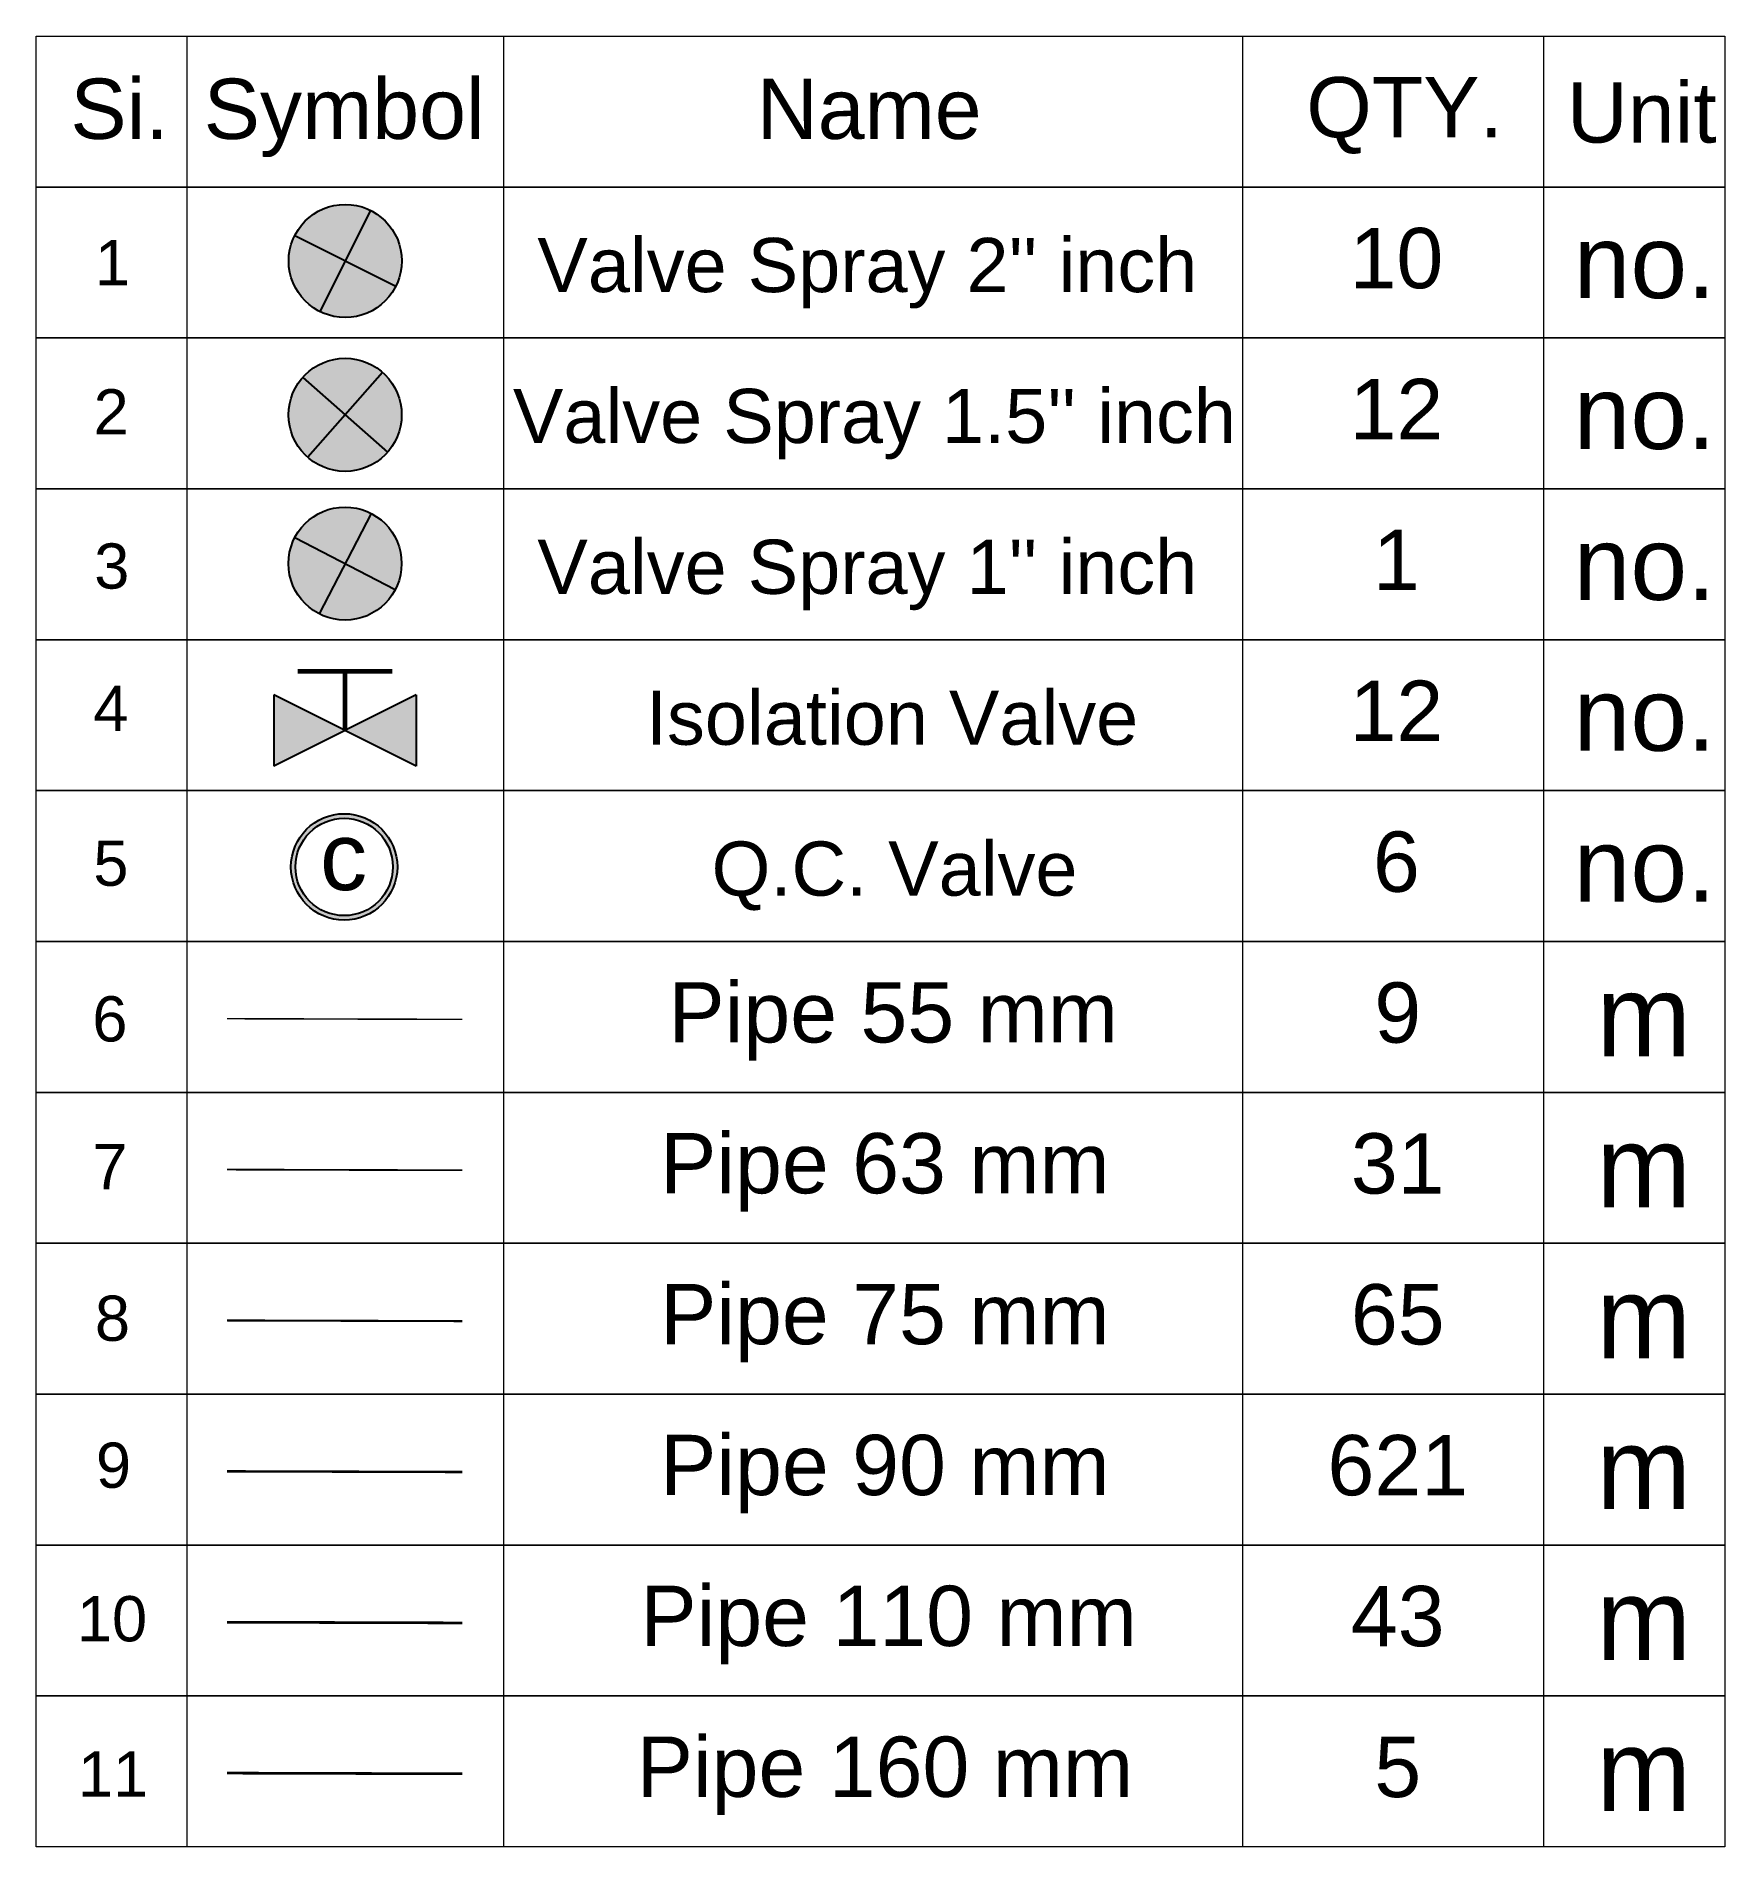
# Model space of a CAD drawing. Extents: x 671027 to 671621, y 802418 to 802669.
# Drawn here: x 671564.6 to 671620.6, y 802562.7 to 802622.7 of the extents above; entities that cross this region are included whole.
import ezdxf
from ezdxf.enums import TextEntityAlignment as Align

# ---------------------------------------------------------------- set-up
doc = ezdxf.new("R2010")
doc.units = 0
for name, color, linetype in [('isolation valve', 7, 'Continuous'), ('L-VALV-SYMB', 7, 'Continuous'), ('L-ZONE-ATTR-VALV', 7, 'Continuous'), ('Pipe-Lateral-10 Bars-110mm', 7, 'Continuous'), ('Pipe-Lateral-10 Bars-160mm', 7, 'Continuous'), ('Pipe-Lateral-10 Bars-50mm', 7, 'Continuous'), ('Pipe-Lateral-10 Bars-63mm', 7, 'Continuous'), ('Pipe-Lateral-10 Bars-75mm', 7, 'Continuous'), ('Pipe-Lateral-10 Bars-90mm', 7, 'Continuous'), ('V3', 7, 'Continuous')]:
    doc.layers.add(name, color=color, linetype=linetype)
doc.layers.add('L-IRR-MAIN-QC VALVE', color=7, linetype='Continuous', true_color=0x23d31d)
doc.layers.add('L-SYMB-TRIM', color=7, linetype='Continuous', true_color=0x000000)
doc.layers.add('Legend', color=7, linetype='Continuous', lineweight=15)
doc.styles.get("Standard").update_dxf_attribs({"font": 'arial.ttf'})
doc.styles.add('ValveZoneLabelText', font='arial.ttf', dxfattribs={"height": 0.2})
doc.linetypes.add('110mm', pattern='A,0.5,-0.2,["110mm",Standard,S=0.1,R=0,X=-0.1,Y=-0.05],-0.5', length=1.2)
doc.linetypes.add('160mm', pattern='A,0.5,-0.2,["160mm",Standard,S=0.1,R=0,X=-0.1,Y=-0.05],-0.5', length=1.2)
doc.linetypes.add('50mm', pattern='A,0.5,-0.2,["50mm",Standard,S=0.1,R=0,X=-0.1,Y=-0.05],-0.5', length=1.2)
doc.linetypes.add('63mm', pattern='A,0.5,-0.2,["63mm",Standard,S=0.1,R=0,X=-0.1,Y=-0.05],-0.5', length=1.2)
doc.linetypes.add('75mm', pattern='A,0.5,-0.2,["75mm",Standard,S=0.1,R=0,X=-0.1,Y=-0.05],-0.5', length=1.2)
doc.linetypes.add('90mm', pattern='A,0.5,-0.2,["90mm",Standard,S=0.1,R=0,X=-0.1,Y=-0.05],-0.5', length=1.2)
doc.linetypes.add('PIPE 90', pattern='A,12.7,-5.08,["GAS",Standard,S=2.54,R=0,X=-2.54,Y=-1.27],-6.35', length=24.13)

msp = doc.modelspace()

# ---------------------------------------------------------------- texts
at = {"layer": 'Legend'}
for s, p in [('1', (671567.139, 802615.218)), ('2', (671567.097, 802610.272)), ('3', (671567.118, 802605.16)), ('4', (671567.088, 802600.437)), ('5', (671567.088, 802595.307)), ('6', (671567.055, 802590.143)), ('7', (671567.055, 802585.246)), ('8', (671567.141, 802580.216)), ('9', (671567.175, 802575.342)), ('10', (671567.125, 802570.252)), ('11', (671567.159, 802565.101))]:
    msp.add_text(s, height=1.5, dxfattribs=at).set_placement(p, align=Align.MIDDLE_CENTER)
at = {"layer": 'Legend', "linetype": 'ByBlock', "attachment_point": 1}
for s, width, gutter_width, insert, char_height in [('Si.', 3.05881, 1, (671565.745, 802621.323), 2), ('Symbol', 8.95784, 1, (671570.166, 802621.321), 2), ('Name', 8.95784, 1, (671588.505, 802621.321), 2), ('QTY.', 6.85951, 1, (671606.719, 802621.373), 2), ('Unit', 5.37359, 1, (671615.36, 802621.199), 2), ('\\pxqc;10', 6.85951, 1, (671606.278, 802616.37), 2), ("Valve Spray 2'' inch", 23.52323, 0.898, (671581.226, 802616.038), 1.79645), ('\\pxqc;no.', 6.50205, 1.21, (671614.685, 802616.464), 2.42), ("Valve Spray 1.5'' inch", 24.88978, 0.898, (671580.416, 802611.035), 1.79645), ('\\pxqc;12', 6.85951, 1, (671606.278, 802611.366), 2), ('\\pxqc;no.', 6.50205, 1.21, (671614.685, 802611.461), 2.42), ('\\pxqc;1', 6.85951, 1, (671606.278, 802606.363), 2), ("Valve Spray 1'' inch", 23.52323, 0.898, (671581.226, 802606.032), 1.79645), ('\\pxqc;no.', 6.50205, 1.21, (671614.685, 802606.457), 2.42), ('\\pxqc;12', 6.85951, 1, (671606.278, 802601.36), 2), ('\\pxqc;Isolation Valve', 23.52323, 0.898, (671581.226, 802601.029), 1.79645), ('\\pxqc;no.', 6.50205, 1.21, (671614.685, 802601.454), 2.42), ('\\pxi-3,l4,qc,t4;Q.C.^IValve', 23.52323, 0.898, (671580.409, 802596.025), 1.79645), ('\\pxqc;6', 6.85951, 1, (671606.278, 802596.357), 2), ('\\pxqc;no.', 6.50205, 1.21, (671614.685, 802596.451), 2.42), ('Pipe 55 mm', 16.21518, 1, (671585.572, 802591.36), 2), ('\\pxqc;9', 2.69018, 1, (671608.406, 802591.353), 2), ('m', 4.45019, 1.35, (671616.334, 802591.596), 2.7), ('\\pxqc;Pipe 63 mm', 16.21518, 1, (671584.642, 802586.357), 2), ('\\pxqc;31', 2.69018, 1, (671608.406, 802586.35), 2), ('m', 4.45019, 1.35, (671616.334, 802586.593), 2.7), ('\\pxqc;Pipe 75 mm', 16.21518, 1, (671584.642, 802581.353), 2), ('\\pxqc;65', 2.69018, 1, (671608.406, 802581.347), 2), ('m', 4.45019, 1.35, (671616.334, 802581.59), 2.7), ('\\pxqc;Pipe 90 mm', 16.21518, 1, (671584.642, 802576.35), 2), ('\\pxqc;621', 2.69018, 1, (671608.406, 802576.344), 2), ('m', 4.45019, 1.35, (671616.334, 802576.586), 2.7), ('Pipe 110 mm', 16.21518, 1, (671584.642, 802571.347), 2), ('\\pxqc;43', 2.69018, 1, (671608.406, 802571.34), 2), ('m', 4.45019, 1.35, (671616.334, 802571.583), 2.7), ('\\pxqc;Pipe 160 mm', 16.21518, 1, (671584.642, 802566.344), 2), ('\\pxqc;5', 2.69018, 1, (671608.406, 802566.337), 2), ('m', 4.45019, 1.35, (671616.334, 802566.58), 2.7)]:
    msp.add_mtext_dynamic_manual_height_columns(s, width=width, gutter_width=gutter_width, heights=[0], dxfattribs=dict(at, insert=insert, char_height=char_height))

# ---------------------------------------------------------------- blocks, each defined once
blk = doc.blocks.new('valvesym-1')
at = {"linetype": 'Continuous', "lineweight": 0}
for points in [[(-0.006, 0), (-0.747, 0), (-0.75, 0.006), (-0.741, 0.117), (-0.713, 0.232), (-0.668, 0.34), (-0.607, 0.441), (-0.53, 0.53), (-0.441, 0.607), (-0.34, 0.668), (-0.232, 0.713), (-0.117, 0.741), (-0.006, 0.75), (0, 0.747), (0, 0.006)], [(0.747, 0), (0.006, 0), (0, -0.006), (0, -0.747), (0.006, -0.75), (0.117, -0.741), (0.232, -0.713), (0.34, -0.668), (0.441, -0.607), (0.53, -0.53), (0.607, -0.441), (0.668, -0.34), (0.713, -0.232), (0.741, -0.117), (0.75, -0.006)]]:
    blk.add_hatch(color=0, dxfattribs=at).paths.add_polyline_path(points, flags=0)
at = {"layer": 'L-SYMB-TRIM', "linetype": 'Continuous', "lineweight": 0}
h = blk.add_hatch(color=256, dxfattribs=at)
edge = h.paths.add_edge_path()
edge.add_arc((0, 0), 0.75, 0, 360)
at = {"color": 0, "linetype": 'Continuous', "ltscale": 0.102234, "flags": 128}
for points in [[(0, 0.75), (0, -0.75)], [(0.75, 0), (-0.75, 0)]]:
    blk.add_lwpolyline(points, dxfattribs=at)
at = {"color": 0, "linetype": 'Continuous', "ltscale": 0.102234}
blk.add_circle((0, 0), 0.75, dxfattribs=at)
blk = doc.blocks.new('ControlValve-1')
at = {"layer": 'L-VALV-SYMB', "color": 0, "xscale": 1.000000032, "yscale": 1.000000032}
blk.add_blockref('valvesym-1', (0, 0), dxfattribs=at)
at = {"layer": 'L-ZONE-ATTR-VALV', "style": 'ValveZoneLabelText'}
blk.add_attdef('WaterSource/ZoneId', (0, 0), '', height=0.2, dxfattribs=at)
blk = doc.blocks.new('V-D-2')
at = {"layer": 'L-VALV-SYMB', "color": 12, "rotation": 63.40581976892219}
blk.add_blockref('ControlValve-1', (0, 0), dxfattribs=at)
blk = doc.blocks.new('V-D-1.5')
at = {"layer": 'L-VALV-SYMB', "color": 130, "rotation": 48.58537856362994}
blk.add_blockref('ControlValve-1', (0, 0), dxfattribs=at)
blk = doc.blocks.new('V-D-1')
at = {"layer": 'L-VALV-SYMB', "color": 104, "rotation": 62.62040453323404}
blk.add_blockref('ControlValve-1', (0, 0), dxfattribs=at)
blk = doc.blocks.new('Q.C')
at = {"layer": 'L-IRR-MAIN-QC VALVE'}
h = blk.add_hatch(color=256, dxfattribs=at)
edge = h.paths.add_edge_path()
edge.add_arc((0, 0), 0.519, 0, 360)
edge = h.paths.add_edge_path(flags=17)
edge.add_arc((0, 0), 0.475, 0, 360)
for radius in [0.519, 0.475]:
    blk.add_circle((0, 0), radius, dxfattribs=at)
blk.add_text('c', height=0.659, dxfattribs=at).set_placement((-0.236, -0.226))
blk = doc.blocks.new('ISOLATION VALVE')
at = {"layer": 'V3'}
h = blk.add_hatch(color=150, dxfattribs=at)
h.paths.add_polyline_path([(1.5, 0.75), (0, 0), (1.5, -0.75)])
h.paths.add_polyline_path([(0, 0), (-1.5, 0.75), (-1.5, -0.75)])
at = {"layer": 'V3', "color": 150}
for p, q in [((-1.5, 0.75), (-1.5, -0.75)), ((1.5, 0.75), (-1.5, -0.75)), ((1.5, -0.75), (-1.5, 0.75)), ((1.5, 0.75), (1.5, -0.75))]:
    blk.add_line(p, q, dxfattribs=at)
at = {"layer": 'V3', "color": 150, "const_width": 0.1}
blk.add_lwpolyline([(0, 0), (0, 1.25), (1, 1.25), (-1, 1.25)], dxfattribs=at)

# ---------------------------------------------------------------- linework, layer by layer
at = {"layer": 'Legend', "linetype": 'ByBlock'}
for points in [[(671564.613, 802622.728), (671620.594, 802622.728), (671620.594, 802617.725), (671564.613, 802617.725)], [(671564.613, 802617.725), (671620.594, 802617.725), (671620.594, 802612.722), (671564.613, 802612.722)], [(671564.613, 802612.722), (671620.594, 802612.722), (671620.594, 802607.718), (671564.613, 802607.718)], [(671564.613, 802607.718), (671620.594, 802607.718), (671620.594, 802602.715), (671564.613, 802602.715)], [(671564.613, 802602.715), (671620.594, 802602.715), (671620.594, 802597.712), (671564.613, 802597.712)], [(671564.613, 802597.712), (671620.594, 802597.712), (671620.594, 802592.709), (671564.613, 802592.709)], [(671564.613, 802592.709), (671620.594, 802592.709), (671620.594, 802587.706), (671564.613, 802587.706)], [(671564.613, 802587.706), (671620.594, 802587.706), (671620.594, 802582.702), (671564.613, 802582.702)], [(671564.613, 802582.702), (671620.594, 802582.702), (671620.594, 802577.699), (671564.613, 802577.699)], [(671564.613, 802577.699), (671620.594, 802577.699), (671620.594, 802572.696), (671564.613, 802572.696)], [(671564.613, 802572.696), (671620.594, 802572.696), (671620.594, 802567.693), (671564.613, 802567.693)], [(671564.613, 802567.693), (671620.594, 802567.693), (671620.594, 802562.689), (671564.613, 802562.689)]]:
    msp.add_lwpolyline(points, close=True, dxfattribs=at)
for points in [[(671569.61, 802622.728), (671569.61, 802562.689)], [(671604.609, 802622.728), (671604.609, 802562.689)], [(671614.583, 802622.728), (671614.583, 802562.689)]]:
    msp.add_lwpolyline(points, dxfattribs=at)
at = {"layer": 'Legend'}
msp.add_lwpolyline([(671580.104, 802622.728), (671580.104, 802562.689)], dxfattribs=at)
at = {"layer": 'Pipe-Lateral-10 Bars-110mm', "color": 1, "linetype": '110mm', "lineweight": 158, "const_width": 0.09}
msp.add_lwpolyline([(671570.941, 802570.137), (671578.744, 802570.113)], dxfattribs=at)
at = {"layer": 'Pipe-Lateral-10 Bars-160mm', "color": 150, "linetype": '160mm', "const_width": 0.09}
msp.add_lwpolyline([(671570.941, 802565.133), (671578.744, 802565.11)], dxfattribs=at)
at = {"layer": 'Pipe-Lateral-10 Bars-50mm', "color": 4, "linetype": '50mm', "const_width": 0.05}
msp.add_lwpolyline([(671570.941, 802590.149), (671578.744, 802590.126)], dxfattribs=at)
at = {"layer": 'Pipe-Lateral-10 Bars-63mm', "color": 200, "linetype": '63mm', "const_width": 0.06}
msp.add_lwpolyline([(671570.941, 802585.146), (671578.744, 802585.123)], dxfattribs=at)
at = {"layer": 'Pipe-Lateral-10 Bars-75mm', "color": 6, "linetype": '75mm', "const_width": 0.07}
msp.add_lwpolyline([(671570.941, 802580.143), (671578.744, 802580.12)], dxfattribs=at)
at = {"layer": 'Pipe-Lateral-10 Bars-90mm', "color": 40, "linetype": '90mm', "true_color": 0xf8d731, "const_width": 0.08}
msp.add_lwpolyline([(671570.941, 802575.14), (671578.744, 802575.117)], dxfattribs=at)

# ---------------------------------------------------------------- block references
at = {"layer": 'isolation valve', "xscale": 1.571154876082553, "yscale": 1.571154876082553, "zscale": 1.571154876082553}
msp.add_blockref('ISOLATION VALVE', (671574.851, 802599.705), dxfattribs=at)
at = {"layer": 'L-IRR-MAIN-QC VALVE', "xscale": 3.398661230928537, "yscale": 3.398661230928537, "zscale": 3.398661230928537}
msp.add_blockref('Q.C', (671574.822, 802595.182), dxfattribs=at)
at = {"layer": 'L-VALV-SYMB', "linetype": 'PIPE 90', "xscale": 2.5, "yscale": 2.5, "zscale": 2.5}
for name, p in [('V-D-2', (671574.858, 802615.275)), ('V-D-1.5', (671574.853, 802610.173)), ('V-D-1', (671574.851, 802605.24))]:
    msp.add_blockref(name, p, dxfattribs=at)

msp.set_redraw_order([(e.dxf.handle, doc.entitydb.next_handle()) for e in msp.query("TEXT MTEXT ATTDEF DIMENSION ARC_DIMENSION")])  # texts and dimensions are drawn at this point

doc.saveas('drawing.dxf')
